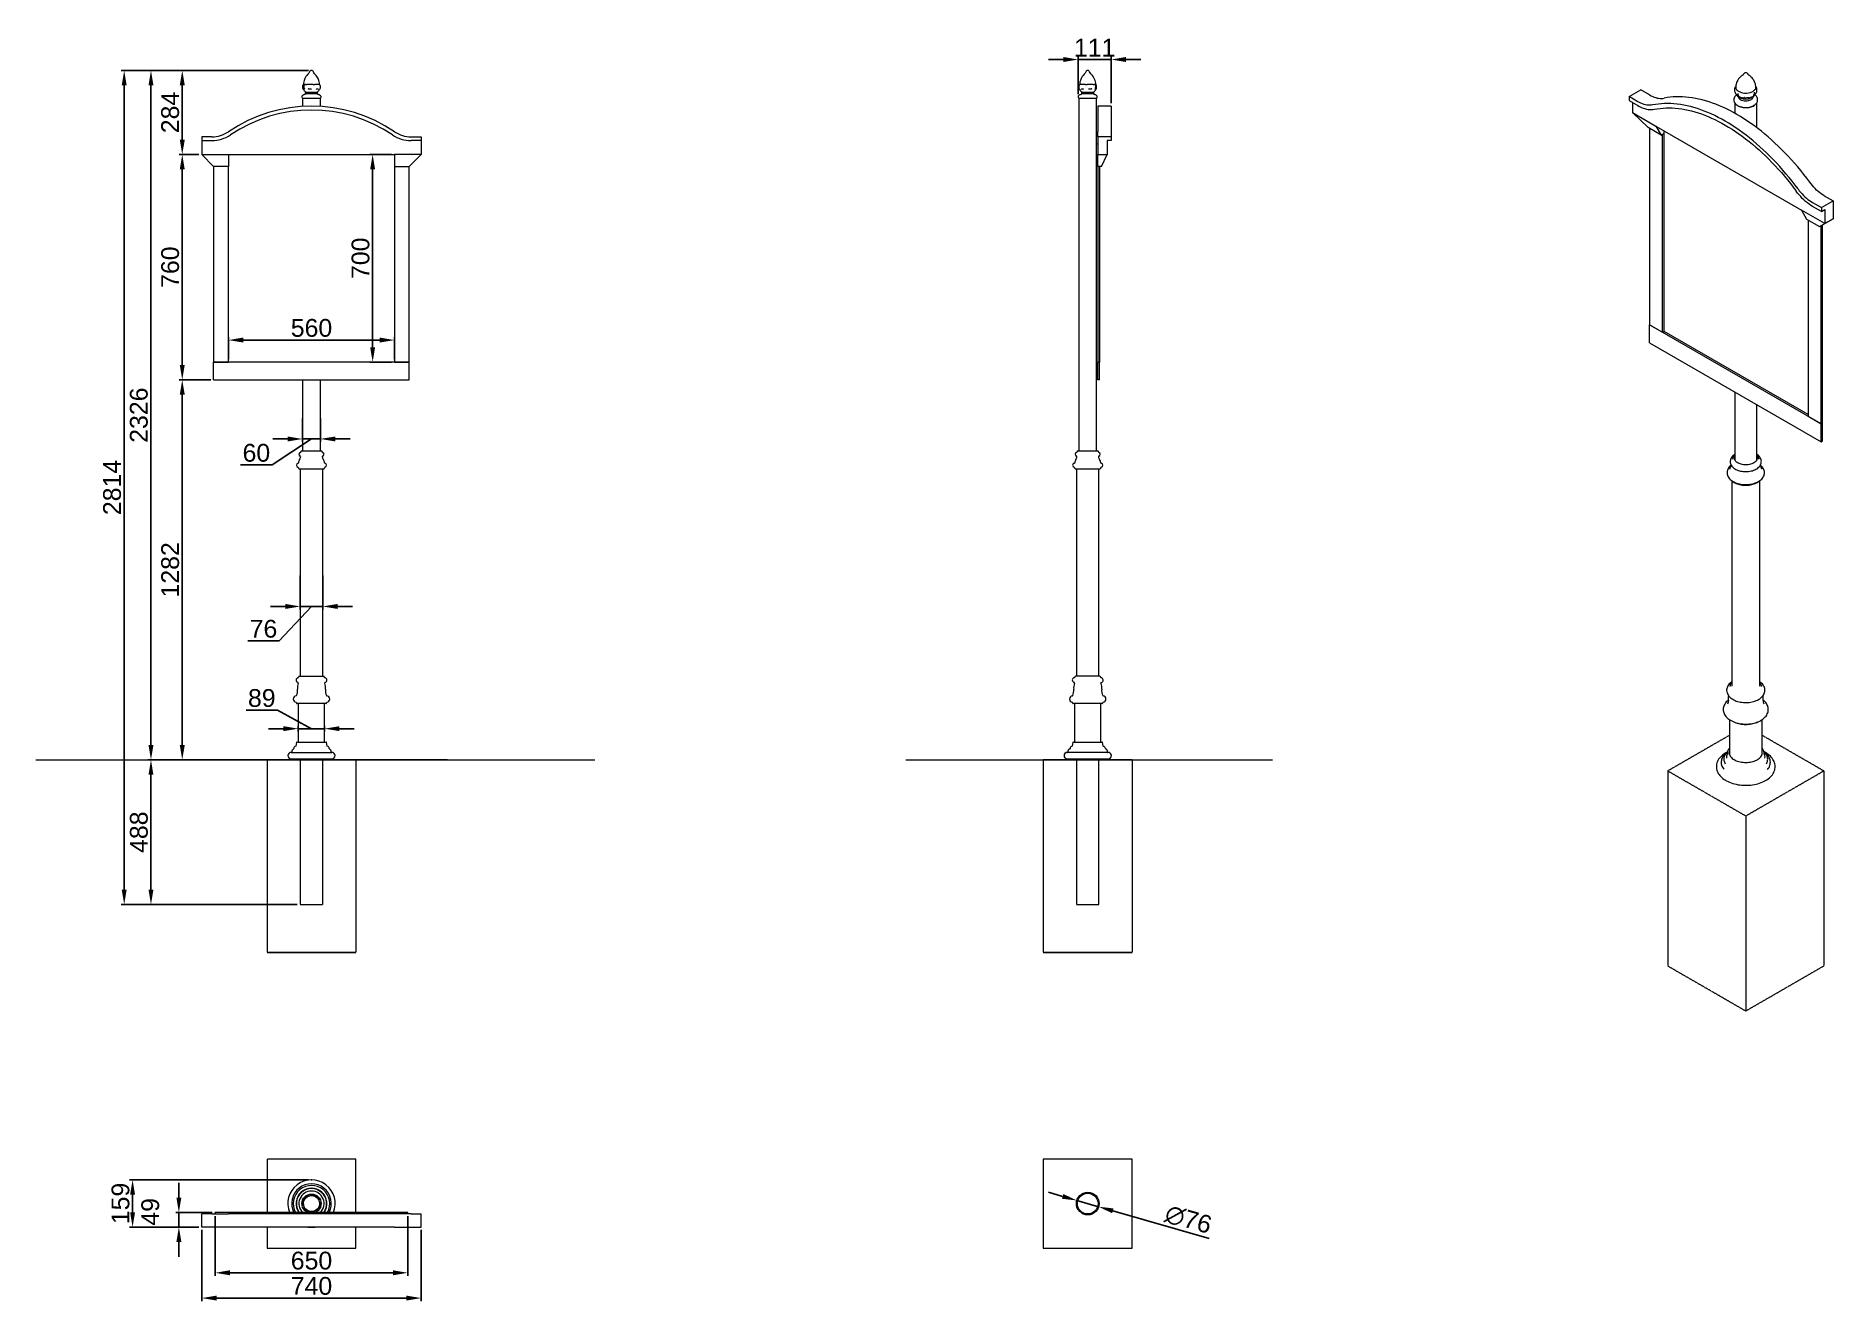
# Model space of a CAD drawing. Header units: millimetres. Extents: x -527 to 5536, y 188 to 4456.
import ezdxf

# ---------------------------------------------------------------- set-up
doc = ezdxf.new("R2010")
doc.units = ezdxf.units.MM
doc.header["$PDSIZE"] = -1
doc.linetypes.add('HIDDEN', pattern=[1.905, 1.27, -0.635])
for name, color, linetype, lineweight in [('ZANO_R', 7, 'Continuous', 0), ('ZANO_R_przerywana', 7, 'HIDDEN', 0), ('ZANO_W', 1, 'Continuous', 0)]:
    doc.layers.add(name, color=color, linetype=linetype, lineweight=lineweight)
doc.styles.add('Arial', font='arial.ttf')
doc.styles.get("Standard").update_dxf_attribs({"font": 'ARIALUNI.TTF'})
doc.dimstyles.new('pl i ang', dxfattribs={"dimtxt": 50, "dimasz": 50, "dimexe": 1.25, "dimexo": 0.625, "dimgap": 10, "dimtad": 1, "dimtoh": 1, "dimtxsty": 'Standard', "dimcen": 2.5, "dimclrd": 1, "dimclre": 1, "dimclrt": 1, "dimadec": 0, "dimazin": 0, "dimtfac": 1, "dimtmove": 0, "dimatfit": 3, "dimfxl": 1, "dimarcsym": 1})

msp = doc.modelspace()

# ---------------------------------------------------------------- blocks, each defined once
blk = doc.blocks.new('*D407')
at = {"layer": 'ZANO_W', "color": 1, "lineweight": -2}
for p, q in [((392.7, 4339.6), (-43.1, 4339.6)), ((-33.1, 4105.8), (-33.1, 4289.6)), ((22.8, 4055.8), (-43.1, 4055.8))]:
    blk.add_line(p, q, dxfattribs=at)
at = {"layer": 'ZANO_W', "color": 1}
for points in [[(-24.7, 4289.6), (-41.4, 4289.6), (-33.1, 4339.6)], [(-41.4, 4105.8), (-24.7, 4105.8), (-33.1, 4055.8)]]:
    blk.add_solid(points, dxfattribs=at)
at = {"layer": 'ZANO_W', "color": 1, "insert": (-73.7, 4197.7), "char_height": 60, "attachment_point": 5, "rotation": 90, "style": 'Arial'}
blk.add_mtext('284', dxfattribs=at)
blk = doc.blocks.new('*D408')
at = {"layer": 'ZANO_W', "color": 1, "lineweight": -2}
for p, q in [((22.8, 4055.8), (-43.1, 4055.8)), ((-33.1, 4005.8), (-33.1, 3345.8)), ((62.8, 3295.8), (-43.1, 3295.8))]:
    blk.add_line(p, q, dxfattribs=at)
at = {"layer": 'ZANO_W', "color": 1}
for points in [[(-24.7, 4005.8), (-41.4, 4005.8), (-33.1, 4055.8)], [(-41.4, 3345.8), (-24.7, 3345.8), (-33.1, 3295.8)]]:
    blk.add_solid(points, dxfattribs=at)
at = {"layer": 'ZANO_W', "color": 1, "insert": (-73.7, 3675.8), "char_height": 60, "attachment_point": 5, "rotation": 90, "style": 'Arial'}
blk.add_mtext('760', dxfattribs=at)
blk = doc.blocks.new('*D409')
at = {"layer": 'ZANO_W', "color": 1, "lineweight": -2}
for p, q in [((62.8, 3295.8), (-43.1, 3295.8)), ((-33.1, 3245.8), (-33.1, 2063.6)), ((242.8, 2013.6), (-43.1, 2013.6))]:
    blk.add_line(p, q, dxfattribs=at)
at = {"layer": 'ZANO_W', "color": 1}
for points in [[(-24.7, 3245.8), (-41.4, 3245.8), (-33.1, 3295.8)], [(-41.4, 2063.6), (-24.7, 2063.6), (-33.1, 2013.6)]]:
    blk.add_solid(points, dxfattribs=at)
at = {"layer": 'ZANO_W', "color": 1, "insert": (-73.7, 2654.7), "char_height": 60, "attachment_point": 5, "rotation": 90, "style": 'Arial'}
blk.add_mtext('1282', dxfattribs=at)
blk = doc.blocks.new('*D410')
at = {"layer": 'ZANO_W', "color": 1, "lineweight": -2}
for p, q in [((242.8, 2013.6), (-148.7, 2013.6)), ((-138.7, 1963.6), (-138.7, 1575.6)), ((354.8, 1525.6), (-148.7, 1525.6))]:
    blk.add_line(p, q, dxfattribs=at)
at = {"layer": 'ZANO_W', "color": 1}
for points in [[(-130.4, 1963.6), (-147, 1963.6), (-138.7, 2013.6)], [(-147, 1575.6), (-130.4, 1575.6), (-138.7, 1525.6)]]:
    blk.add_solid(points, dxfattribs=at)
at = {"layer": 'ZANO_W', "color": 1, "insert": (-179.3, 1769.6), "char_height": 60, "attachment_point": 5, "rotation": 90, "style": 'Arial'}
blk.add_mtext('488', dxfattribs=at)
blk = doc.blocks.new('*D411')
at = {"layer": 'ZANO_W', "color": 1, "lineweight": -2}
for p, q in [((393, 4339.6), (-148.7, 4339.6)), ((-138.7, 4289.6), (-138.7, 2063.6)), ((242.8, 2013.6), (-148.7, 2013.6))]:
    blk.add_line(p, q, dxfattribs=at)
at = {"layer": 'ZANO_W', "color": 1}
for points in [[(-130.4, 4289.6), (-147, 4289.6), (-138.7, 4339.6)], [(-147, 2063.6), (-130.4, 2063.6), (-138.7, 2013.6)]]:
    blk.add_solid(points, dxfattribs=at)
at = {"layer": 'ZANO_W', "color": 1, "insert": (-179.4, 3176.6), "char_height": 60, "attachment_point": 5, "rotation": 90, "style": 'Arial'}
blk.add_mtext('2326', dxfattribs=at)
blk = doc.blocks.new('*D412')
at = {"layer": 'ZANO_W', "color": 1, "lineweight": -2}
for p, q in [((392.7, 4339.6), (-239, 4339.6)), ((-229, 4289.6), (-229, 1575.6)), ((354.8, 1525.6), (-239, 1525.6))]:
    blk.add_line(p, q, dxfattribs=at)
at = {"layer": 'ZANO_W', "color": 1}
for points in [[(-220.7, 4289.6), (-237.3, 4289.6), (-229, 4339.6)], [(-237.3, 1575.6), (-220.7, 1575.6), (-229, 1525.6)]]:
    blk.add_solid(points, dxfattribs=at)
at = {"layer": 'ZANO_W', "color": 1, "insert": (-269.6, 2932.6), "char_height": 60, "attachment_point": 5, "rotation": 90, "style": 'Arial'}
blk.add_mtext('2814', dxfattribs=at)
blk = doc.blocks.new('*D413')
at = {"layer": 'ZANO_W', "color": 1, "lineweight": -2}
for p, q in [((2939.4, 4376.4), (2889.4, 4376.4)), ((2989.4, 4259.3), (2989.4, 4386.4)), ((3100.6, 4376.4), (2989.4, 4376.4)), ((3100.6, 4228.8), (3100.6, 4386.4)), ((3150.6, 4376.4), (3200.6, 4376.4))]:
    blk.add_line(p, q, dxfattribs=at)
at = {"layer": 'ZANO_W', "color": 1}
for points in [[(2939.4, 4368.1), (2939.4, 4384.8), (2989.4, 4376.4)], [(3150.6, 4384.8), (3150.6, 4368.1), (3100.6, 4376.4)]]:
    blk.add_solid(points, dxfattribs=at)
at = {"layer": 'ZANO_W', "color": 1, "insert": (3045, 4416.5), "char_height": 60, "attachment_point": 5, "style": 'Arial'}
blk.add_mtext('111', dxfattribs=at)
blk = doc.blocks.new('*D414')
at = {"layer": 'ZANO_W', "color": 1, "lineweight": -2}
for p, q in [((392.9, 596.6), (-210.7, 596.6)), ((-200.7, 546.6), (-200.7, 487.6)), ((22.8, 437.6), (-210.7, 437.6))]:
    blk.add_line(p, q, dxfattribs=at)
at = {"layer": 'ZANO_W', "color": 1}
for points in [[(-192.3, 546.6), (-209, 546.6), (-200.7, 596.6)], [(-209, 487.6), (-192.3, 487.6), (-200.7, 437.6)]]:
    blk.add_solid(points, dxfattribs=at)
at = {"layer": 'ZANO_W', "color": 1, "insert": (-241.3, 517.1), "char_height": 60, "attachment_point": 5, "rotation": 90, "style": 'Arial'}
blk.add_mtext('159', dxfattribs=at)
blk = doc.blocks.new('*D415')
at = {"layer": 'ZANO_W', "color": 1, "lineweight": -2}
for p, q in [((-44.5, 536.6), (-44.5, 586.6)), ((67.8, 486.6), (-54.5, 486.6)), ((-44.5, 437.6), (-44.5, 486.6)), ((22.8, 437.6), (-54.5, 437.6)), ((-44.5, 387.6), (-44.5, 337.6))]:
    blk.add_line(p, q, dxfattribs=at)
at = {"layer": 'ZANO_W', "color": 1}
for points in [[(-52.8, 536.6), (-36.2, 536.6), (-44.5, 486.6)], [(-36.2, 387.6), (-52.8, 387.6), (-44.5, 437.6)]]:
    blk.add_solid(points, dxfattribs=at)
at = {"layer": 'ZANO_W', "color": 1, "insert": (-140.8, 488.8), "char_height": 60, "attachment_point": 5, "rotation": 90, "style": 'Arial'}
blk.add_mtext('49', dxfattribs=at)
blk = doc.blocks.new('*D416')
at = {"layer": 'ZANO_W', "color": 1, "lineweight": -2}
for p, q in [((77.8, 474.6), (77.8, 273.2)), ((727.9, 474.6), (727.9, 273.2)), ((127.8, 283.2), (677.9, 283.2))]:
    blk.add_line(p, q, dxfattribs=at)
at = {"layer": 'ZANO_W', "color": 1}
for points in [[(127.8, 291.6), (127.8, 274.9), (77.8, 283.2)], [(677.9, 274.9), (677.9, 291.6), (727.9, 283.2)]]:
    blk.add_solid(points, dxfattribs=at)
at = {"layer": 'ZANO_W', "color": 1, "insert": (402.9, 323.9), "char_height": 60, "attachment_point": 5, "style": 'Arial'}
blk.add_mtext('650', dxfattribs=at)
blk = doc.blocks.new('*D417')
at = {"layer": 'ZANO_W', "color": 1, "lineweight": -2}
for p, q in [((32.8, 427.6), (32.8, 187.8)), ((772.9, 427.6), (772.9, 187.8)), ((82.8, 197.8), (722.9, 197.8))]:
    blk.add_line(p, q, dxfattribs=at)
at = {"layer": 'ZANO_W', "color": 1}
for points in [[(82.8, 206.2), (82.8, 189.5), (32.8, 197.8)], [(722.9, 189.5), (722.9, 206.2), (772.9, 197.8)]]:
    blk.add_solid(points, dxfattribs=at)
at = {"layer": 'ZANO_W', "color": 1, "insert": (402.9, 238.5), "char_height": 60, "attachment_point": 5, "style": 'Arial'}
blk.add_mtext('740', dxfattribs=at)
blk = doc.blocks.new('*D419')
at = {"layer": 'ZANO_R', "color": 1, "lineweight": -2}
for p, q in [((2937, 541), (2888.9, 554.8)), ((2985, 527.2), (3058.2, 506.1)), ((3106.2, 492.3), (3431.7, 398.5))]:
    blk.add_line(p, q, dxfattribs=at)
at = {"layer": 'ZANO_R', "color": 1}
for points in [[(2934.7, 533), (2939.3, 549), (2985, 527.2)], [(3108.5, 500.3), (3103.9, 484.3), (3058.2, 506.1)]]:
    blk.add_solid(points, dxfattribs=at)
at = {"layer": 'ZANO_R', "color": 1, "insert": (3361.1, 462.9), "char_height": 60, "attachment_point": 5, "rotation": 343.93152, "style": 'Arial'}
blk.add_mtext('∅76', dxfattribs=at)
blk = doc.blocks.new('*D420')
at = {"layer": 'ZANO_W', "color": 1, "lineweight": -2}
for p, q in [((122.8, 3365.8), (122.8, 3439.9)), ((172.8, 3429.9), (632.9, 3429.9)), ((682.9, 3365.8), (682.9, 3439.9))]:
    blk.add_line(p, q, dxfattribs=at)
at = {"layer": 'ZANO_W', "color": 1}
for points in [[(172.8, 3438.3), (172.8, 3421.6), (122.8, 3429.9)], [(632.9, 3421.6), (632.9, 3438.3), (682.9, 3429.9)]]:
    blk.add_solid(points, dxfattribs=at)
at = {"layer": 'ZANO_W', "color": 1, "insert": (402.9, 3470.6), "char_height": 60, "attachment_point": 5, "style": 'Arial'}
blk.add_mtext('560', dxfattribs=at)
blk = doc.blocks.new('*D421')
at = {"layer": 'ZANO_W', "color": 1, "lineweight": -2}
for p, q in [((672.9, 4055.8), (599.2, 4055.8)), ((609.2, 3405.8), (609.2, 4005.8)), ((672.9, 3355.8), (599.2, 3355.8))]:
    blk.add_line(p, q, dxfattribs=at)
at = {"layer": 'ZANO_W', "color": 1}
for points in [[(617.5, 4005.8), (600.8, 4005.8), (609.2, 4055.8)], [(600.8, 3405.8), (617.5, 3405.8), (609.2, 3355.8)]]:
    blk.add_solid(points, dxfattribs=at)
at = {"layer": 'ZANO_W', "color": 1, "insert": (568.5, 3705.8), "char_height": 60, "attachment_point": 5, "rotation": 90, "style": 'Arial'}
blk.add_mtext('700', dxfattribs=at)
blk = doc.blocks.new('*D422')
at = {"layer": 'ZANO_W', "color": 1, "lineweight": -2}
for p, q in [((372.7, 3165.7), (372.7, 3086.3)), ((433, 3165.7), (433, 3086.3)), ((269.9, 3008.5), (402.9, 3096.3)), ((322.7, 3096.3), (272.7, 3096.3)), ((372.7, 3096.3), (433, 3096.3)), ((483, 3096.3), (533, 3096.3)), ((163.9, 3008.5), (269.9, 3008.5))]:
    blk.add_line(p, q, dxfattribs=at)
at = {"layer": 'ZANO_W', "color": 1}
for points in [[(322.7, 3087.9), (322.7, 3104.6), (372.7, 3096.3)], [(483, 3104.6), (483, 3087.9), (433, 3096.3)]]:
    blk.add_solid(points, dxfattribs=at)
at = {"layer": 'ZANO_W', "color": 1, "insert": (216.9, 3049.2), "char_height": 60, "attachment_point": 5, "style": 'Arial'}
blk.add_mtext('60', dxfattribs=at)
blk = doc.blocks.new('*D423')
at = {"layer": 'ZANO_W', "color": 1, "lineweight": -2}
for p, q in [((364.8, 2635.7), (364.8, 2521.2)), ((440.9, 2635.7), (440.9, 2521.2)), ((314.8, 2531.2), (264.8, 2531.2)), ((293.7, 2414.9), (402.9, 2531.2)), ((364.8, 2531.2), (440.9, 2531.2)), ((490.9, 2531.2), (540.9, 2531.2)), ((188.2, 2414.9), (293.7, 2414.9))]:
    blk.add_line(p, q, dxfattribs=at)
at = {"layer": 'ZANO_W', "color": 1}
for points in [[(314.8, 2522.9), (314.8, 2539.6), (364.8, 2531.2)], [(490.9, 2539.6), (490.9, 2522.9), (440.9, 2531.2)]]:
    blk.add_solid(points, dxfattribs=at)
at = {"layer": 'ZANO_W', "color": 1, "insert": (240.9, 2455.6), "char_height": 60, "attachment_point": 5, "style": 'Arial'}
blk.add_mtext('76', dxfattribs=at)
blk = doc.blocks.new('*D424')
at = {"layer": 'ZANO_W', "color": 1, "lineweight": -2}
for p, q in [((182.1, 2181.3), (288.3, 2181.3)), ((288.3, 2181.3), (402.9, 2118.8)), ((358.4, 2128.7), (358.4, 2108.8)), ((447.3, 2128.7), (447.3, 2108.8)), ((308.4, 2118.8), (258.4, 2118.8)), ((358.4, 2118.8), (447.3, 2118.8)), ((497.3, 2118.8), (547.3, 2118.8))]:
    blk.add_line(p, q, dxfattribs=at)
at = {"layer": 'ZANO_W', "color": 1}
for points in [[(308.4, 2110.5), (308.4, 2127.2), (358.4, 2118.8)], [(497.3, 2127.2), (497.3, 2110.5), (447.3, 2118.8)]]:
    blk.add_solid(points, dxfattribs=at)
at = {"layer": 'ZANO_W', "color": 1, "insert": (235.2, 2222), "char_height": 60, "attachment_point": 5, "style": 'Arial'}
blk.add_mtext('89', dxfattribs=at)

# ---------------------------------------------------------------- dimensions: what is measured, and where the dimension line sits
at = {"layer": 'ZANO_R'}
dim = msp.add_diameter_dim_2p(p1=(2985, 527.2), p2=(3058.2, 506.1), dimstyle='pl i ang', override={"dimtxt": 60, "dimexe": 10, "dimexo": 10, "dimtoh": 0, "dimdec": 0, "dimtxsty": 'Arial', "dimtdec": 0, "dimtmove": 1}, dxfattribs=at)
dim.commit()
dim.dimension.update_dxf_attribs({"geometry": '*D419', "text_midpoint": (3349.4, 422.2), "dimtype": 163})
at = {"layer": 'ZANO_W'}
for base, p1, p2, picture, middle in [((2989.4, 4376.4), (3100.6, 4218.8), (2989.4, 4249.3), '*D413', (3045, 4376.4)), ((433, 3096.3), (372.7, 3175.7), (433, 3175.7), '*D422', (259.9, 3008.5)), ((440.9, 2531.2), (364.8, 2645.7), (440.9, 2645.7), '*D423', (283.7, 2414.9)), ((447.3, 2118.8), (358.4, 2138.7), (447.3, 2138.7), '*D424', (278.3, 2181.3))]:
    dim = msp.add_linear_dim(base=base, p1=p1, p2=p2, dimstyle='pl i ang', override={"dimtxt": 60, "dimexe": 10, "dimexo": 10, "dimtoh": 0, "dimdec": 0, "dimtxsty": 'Arial', "dimtdec": 0, "dimtmove": 1}, dxfattribs=at)
    dim.commit()
    dim.dimension.update_dxf_attribs({"geometry": picture, "text_midpoint": middle, "dimtype": 160})
for base, p1, p2, picture, middle in [((-229, 1525.6), (402.7, 4339.6), (364.8, 1525.6), '*D412', (-269.6, 2932.6)), ((-138.7, 2013.6), (403, 4339.6), (252.8, 2013.6), '*D411', (-179.4, 3176.6)), ((-33.1, 4339.6), (32.8, 4055.8), (402.7, 4339.6), '*D407', (-73.7, 4197.7)), ((-33.1, 3295.8), (32.8, 4055.8), (72.8, 3295.8), '*D408', (-73.7, 3675.8)), ((609.2, 4055.8), (682.9, 3355.8), (682.9, 4055.8), '*D421', (568.5, 3705.8)), ((-33.1, 2013.6), (72.8, 3295.8), (252.8, 2013.6), '*D409', (-73.7, 2654.7)), ((-138.7, 1525.6), (252.8, 2013.6), (364.8, 1525.6), '*D410', (-179.3, 1769.6)), ((-200.7, 437.6), (402.9, 596.6), (32.8, 437.6), '*D414', (-241.3, 517.1)), ((-44.5, 486.6), (32.8, 437.6), (77.8, 486.6), '*D415', (-140.8, 488.8))]:
    dim = msp.add_linear_dim(base=base, p1=p1, p2=p2, angle=90, dimstyle='pl i ang', override={"dimtxt": 60, "dimexe": 10, "dimexo": 10, "dimtoh": 0, "dimdec": 0, "dimtxsty": 'Arial', "dimtdec": 0, "dimtmove": 1}, dxfattribs=at)
    dim.commit()
    dim.dimension.update_dxf_attribs({"geometry": picture, "text_midpoint": middle})
for base, p1, p2, picture, middle in [((682.9, 3429.9), (122.8, 3355.8), (682.9, 3355.8), '*D420', (402.9, 3470.6)), ((772.9, 197.8), (32.8, 437.6), (772.9, 437.6), '*D417', (402.9, 238.5)), ((727.9, 283.2), (77.8, 484.6), (727.9, 484.6), '*D416', (402.9, 323.9))]:
    dim = msp.add_linear_dim(base=base, p1=p1, p2=p2, dimstyle='pl i ang', override={"dimtxt": 60, "dimexe": 10, "dimexo": 10, "dimtoh": 0, "dimdec": 0, "dimtxsty": 'Arial', "dimtdec": 0, "dimtmove": 1}, dxfattribs=at)
    dim.commit()
    dim.dimension.update_dxf_attribs({"geometry": picture, "text_midpoint": middle})

# ---------------------------------------------------------------- linework, layer by layer
at = {"layer": 'ZANO_R'}
for p, q in [((403, 4339.6), (402.7, 4339.6)), ((3021.8, 4339.6), (3021.4, 4339.6)), ((372.7, 4245.8), (372.7, 4217.9)), ((372.7, 4245.8), (402.9, 4245.8)), ((375.8, 4275.3), (375.7, 4275.4)), ((375.9, 4292), (375.9, 4291.9)), ((383, 4292), (375.9, 4292)), ((375.9, 4275.1), (375.9, 4275)), ((379.1, 4276.7), (376.1, 4276.7)), ((378.9, 4277.6), (379.1, 4277.3)), ((422.4, 4260.8), (383.3, 4260.8)), ((383.5, 4266.5), (422.2, 4266.5)), ((408.8, 4292), (387.4, 4292)), ((402.1, 4276.7), (392.7, 4276.7)), ((402.9, 4245.8), (433, 4245.8)), ((428.6, 4292), (414.3, 4292)), ((425.8, 4276.7), (419.4, 4276.7)), ((429.8, 4291.9), (429.8, 4292)), ((429.8, 4292), (429.8, 4292)), ((430, 4275.3), (430, 4275.4)), ((433, 4217.9), (433, 4245.8)), ((2991.4, 4245.8), (2991.4, 3055.7)), ((2991.4, 4245.8), (3051.7, 4245.8)), ((2994.6, 4292), (2994.6, 4291.7)), ((2995.3, 4292), (2994.6, 4292)), ((2994.6, 4275.5), (2994.8, 4275.4)), ((3013.6, 4292), (2997.2, 4292)), ((3007.4, 4276.7), (3000.3, 4276.7)), ((3003, 4260.8), (3002.1, 4260.8)), ((3002.2, 4266.5), (3003.2, 4266.5)), ((3041.1, 4260.8), (3003, 4260.8)), ((3003.2, 4266.5), (3040.9, 4266.5)), ((3039.9, 4292), (3019.3, 4292)), ((3034.4, 4276.7), (3025.3, 4276.7)), ((3048.6, 4292), (3043.8, 4292)), ((3048.6, 4276.7), (3046.6, 4276.7)), ((3048.5, 4275.4), (3048.6, 4275.4)), ((3048.6, 4291.7), (3048.6, 4292)), ((3048.6, 4276.1), (3048.6, 4276.2)), ((3051.7, 4090.8), (3051.7, 4245.8)), ((4848, 4251.2), (4887.4, 4274)), ((4848, 4251.2), (4848, 4238.1)), ((4877.7, 4234.1), (4848, 4251.2)), ((4917.1, 4256.9), (4887.4, 4274)), ((5209.2, 4260.4), (5209.3, 4260.2)), ((5209.2, 4260.3), (5209.2, 4260.3)), ((5209.4, 4260), (5209.2, 4260.3)), ((5214.3, 4261.3), (5214.4, 4260.9)), ((5271, 4264.5), (5271.1, 4265.8)), ((5274.6, 4262.3), (5274.3, 4261.8)), ((3100.6, 4218.8), (3055.6, 4218.8)), ((3055.6, 4218.8), (3055.6, 4133)), ((3100.6, 4218.8), (3100.6, 4133)), ((4848, 4238.1), (4877.7, 4221)), ((4859.4, 4231.5), (4859.4, 4197.1)), ((4859.4, 4197.1), (4938.3, 4151.5)), ((4912, 4146.5), (4859.4, 4197.1)), ((5204.2, 4230.9), (5204.2, 4195.3)), ((5278.9, 4146.3), (5278.9, 4230.7)), ((3055.6, 4115.8), (3055.6, 4133)), ((3100.6, 4133), (3100.6, 4115.8)), ((4955.8, 4121.2), (4912, 4146.5)), ((4917.2, 4143.4), (4917.2, 3481.5)), ((4938.3, 4151.5), (5429.1, 3868.2)), ((4938.3, 4151.5), (4955.8, 4121.2)), ((4955.8, 4121.2), (4966.3, 4127.3)), ((4961.1, 4124.2), (4966.3, 4127.3)), ((4961.1, 3456.2), (4961.1, 4124.2)), ((4966.3, 4127.3), (4966.3, 4135.4)), ((4966.3, 3459.2), (4966.3, 4127.3)), ((66.7, 4115.8), (32.8, 4115.8)), ((32.8, 4115.8), (32.8, 4102.8)), ((32.8, 4102.8), (66.7, 4102.8)), ((32.8, 4102.8), (32.8, 4055.8)), ((739, 4115.8), (772.9, 4115.8)), ((772.9, 4102.8), (739, 4102.8)), ((772.9, 4115.8), (772.9, 4102.8)), ((772.9, 4102.8), (772.9, 4055.8)), ((3055.6, 4090.8), (3051.6, 4090.8)), ((3051.6, 3300.8), (3051.6, 4090.8)), ((3100.6, 4115.8), (3055.6, 4115.8)), ((3055.6, 4115.8), (3055.6, 4055.8)), ((3100.6, 4102.8), (3087.6, 4102.8)), ((3087.6, 4102.8), (3087.6, 4055.8)), ((3100.6, 4115.8), (3100.6, 4102.8)), ((32.8, 4055.8), (122.8, 4055.8)), ((72.8, 4015.8), (32.8, 4055.8)), ((72.8, 4015.8), (72.8, 3355.8)), ((122.8, 4015.8), (72.8, 4015.8)), ((122.8, 4055.8), (682.9, 4055.8)), ((122.8, 4055.8), (122.8, 4015.8)), ((122.8, 3355.8), (122.8, 4015.8)), ((772.9, 4055.8), (682.9, 4055.8)), ((682.9, 4055.8), (682.9, 4015.8)), ((682.9, 4015.8), (682.9, 3355.8)), ((682.9, 4015.8), (732.9, 4015.8)), ((732.9, 4015.8), (772.9, 4055.8)), ((732.9, 3355.8), (732.9, 4015.8)), ((3055.6, 4055.8), (3087.6, 4055.8)), ((3055.6, 4015.8), (3055.6, 4055.8)), ((3061.6, 4015.8), (3055.6, 4015.8)), ((3055.6, 4015.8), (3055.6, 3355.8)), ((3067.6, 4015.8), (3055.6, 4015.8)), ((3061.6, 4015.8), (3061.6, 3355.8)), ((3067.6, 4015.8), (3087.6, 4055.8)), ((5466.9, 3893.9), (5496.6, 3876.8)), ((5496.6, 3863.6), (5466.9, 3880.8)), ((5496.6, 3876.8), (5536.1, 3899.6)), ((5506.4, 3916.7), (5536.1, 3899.6)), ((5536.1, 3899.6), (5536.1, 3838.8)), ((5508, 3822.6), (5429.1, 3868.2)), ((5429.1, 3868.2), (5446.7, 3837.8)), ((5446.7, 3837.8), (5490.5, 3812.5)), ((5451.9, 3834.8), (5451.9, 3172.8)), ((5490.5, 3812.5), (5508, 3822.6)), ((5496.6, 3876.8), (5496.6, 3863.6)), ((5496.6, 3863.6), (5508, 3870.2)), ((5501, 3818.6), (5536.1, 3838.8)), ((5508, 3870.2), (5508, 3822.6)), ((5536.1, 3838.8), (5508, 3822.6)), ((5490.5, 3812.5), (5501, 3818.6)), ((5495.7, 3815.6), (5501, 3818.6)), ((5495.7, 3147.5), (5495.7, 3815.6)), ((5501, 3150.5), (5501, 3818.6)), ((4917.2, 3481.5), (4961.1, 3456.2)), ((4917.2, 3420.7), (4917.2, 3481.5)), ((5495.7, 3147.5), (4917.2, 3481.5)), ((4961.1, 3456.2), (4966.3, 3459.2)), ((5451.9, 3178.9), (4966.3, 3459.2)), ((4917.2, 3420.7), (5495.7, 3086.8)), ((72.8, 3355.8), (122.8, 3355.8)), ((72.8, 3295.8), (72.8, 3355.8)), ((732.9, 3355.8), (72.8, 3355.8)), ((682.9, 3355.8), (732.9, 3355.8)), ((732.9, 3295.8), (732.9, 3355.8)), ((3061.6, 3355.8), (3055.6, 3355.8)), ((3055.6, 3295.8), (3055.6, 3355.8)), ((3061.6, 3295.8), (3061.6, 3355.8)), ((72.8, 3295.8), (732.9, 3295.8)), ((372.7, 3295.8), (372.7, 3055.7)), ((433, 3055.7), (433, 3295.8)), ((3055.6, 3300.8), (3051.6, 3300.8)), ((3051.7, 3055.7), (3051.7, 3300.8)), ((3061.6, 3295.8), (3055.6, 3295.8)), ((5204.2, 3255.1), (5204.2, 3026.2)), ((5278.9, 3026.2), (5278.9, 3211.9)), ((5451.9, 3172.8), (5495.7, 3147.5)), ((5495.7, 3147.5), (5501, 3150.5)), ((5495.7, 3086.8), (5495.7, 3147.5)), ((5501, 3089.8), (5501, 3150.5)), ((366.9, 3053.8), (366.9, 3052.9)), ((368.9, 3055.7), (402.9, 3055.7)), ((402.9, 3055.7), (436.8, 3055.7)), ((438.8, 3052.9), (438.8, 3053.8)), ((2985.6, 3053.8), (2985.6, 3052.9)), ((2987.6, 3055.7), (3055.5, 3055.7)), ((3057.6, 3052.9), (3057.5, 3053.8)), ((5495.7, 3086.8), (5501, 3089.8)), ((358.8, 2999), (358.8, 2997.7)), ((360.8, 2995.8), (444.9, 2995.8)), ((364.8, 2995.8), (364.8, 2295.7)), ((440.9, 2295.7), (440.9, 2995.8)), ((446.9, 2997.7), (446.9, 2999)), ((2977.5, 2999), (2977.6, 2997.7)), ((2979.6, 2995.8), (3063.6, 2995.8)), ((2983.5, 2995.8), (2983.5, 2295.7)), ((3059.6, 2295.7), (3059.6, 2995.8)), ((3065.6, 2997.7), (3065.7, 2999)), ((5197, 3029.4), (5197, 3028.6)), ((5286.1, 3028.6), (5286.1, 3029.4)), ((5286.1, 3029.4), (5286.1, 3029.1)), ((5295.7, 2994.3), (5295.8, 2993.9)), ((5194.4, 2955.5), (5194.4, 2261.8)), ((5288.7, 2261.8), (5288.7, 2955.5)), ((359.7, 2293.9), (359.6, 2292.8)), ((361.7, 2295.7), (402.9, 2295.7)), ((402.9, 2295.7), (444, 2295.7)), ((446.2, 2292.8), (446, 2293.9)), ((2978.4, 2293.9), (2978.3, 2292.8)), ((3062.8, 2295.7), (2980.4, 2295.7)), ((3064.9, 2292.8), (3064.7, 2293.9)), ((5188.3, 2262.8), (5188.1, 2261.7)), ((5188.3, 2262.8), (5188.4, 2263.3)), ((5295, 2261.7), (5294.8, 2262.8)), ((5295, 2261.7), (5295, 2261.4)), ((351.8, 2206.4), (351.8, 2205.6)), ((451.9, 2203.7), (353.8, 2203.7)), ((358.4, 2203.7), (358.4, 2073.7)), ((447.3, 2073.7), (447.3, 2203.7)), ((453.9, 2205.6), (453.9, 2206.4)), ((2970.5, 2206.4), (2970.6, 2205.6)), ((3070.6, 2203.7), (2972.6, 2203.7)), ((2977.1, 2203.7), (2977.1, 2073.7)), ((3066, 2073.7), (3066, 2203.7)), ((3072.6, 2205.6), (3072.6, 2206.4)), ((5186.5, 2149.4), (5186.5, 2032.5)), ((5296.7, 2032.5), (5296.7, 2149.3)), ((352.7, 2072.8), (350.5, 2060.4)), ((353.7, 2073.7), (402.9, 2073.7)), ((402.9, 2073.7), (452, 2073.7)), ((455.2, 2060.4), (453, 2072.8)), ((2971.4, 2072.8), (2969.2, 2060.4)), ((2972.4, 2073.7), (3070.8, 2073.7)), ((3074, 2060.4), (3071.7, 2072.8)), ((-526.7, 2013.6), (1358.8, 2013.6)), ((861.7, 2013.6), (-56, 2013.6)), ((252.8, 2013.6), (552.9, 2013.6)), ((552.9, 2013.6), (252.8, 2013.6)), ((333.8, 2038.9), (402.9, 2038.9)), ((333.8, 2016.9), (471.9, 2016.9)), ((337.8, 2016.3), (337.8, 2013.6)), ((364.8, 2013.6), (440.9, 2013.6)), ((402.9, 2038.9), (471.9, 2038.9)), ((467.9, 2013.6), (467.9, 2016.3)), ((2408, 2013.6), (3644.6, 2013.6)), ((2871.6, 2013.6), (3171.6, 2013.6)), ((3171.6, 2013.6), (2871.6, 2013.6)), ((3090.6, 2038.9), (2952.6, 2038.9)), ((2952.6, 2016.9), (3090.6, 2016.9)), ((2956.6, 2016.3), (2956.6, 2013.6)), ((3059.6, 2013.6), (2983.6, 2013.6)), ((3086.6, 2013.6), (3086.6, 2016.3)), ((5179.9, 2040.8), (5177.2, 2028.5)), ((5186.5, 2053), (5185.9, 2052.3)), ((5186.3, 2033.9), (5186.5, 2034)), ((5296.7, 2034.1), (5296.8, 2033.9)), ((5305.9, 2028.5), (5303.2, 2040.8)), ((77.8, 482.6), (77.8, 486.6)), ((390.7, 486.6), (77.8, 486.6)), ((375.9, 514.2), (376.1, 512.9)), ((376.9, 508.8), (376.9, 508.8)), ((383.1, 535.2), (383.1, 535.2)), ((396.7, 490.3), (396.7, 490.3)), ((409, 543), (409, 543)), ((727.9, 486.6), (414.9, 486.6)), ((418.4, 494.5), (418.9, 494.9)), ((422.6, 498.1), (422.6, 498.1)), ((428.8, 524.5), (428.8, 524.5)), ((727.9, 482.6), (727.9, 486.6)), ((32.8, 437.6), (32.8, 482.6)), ((66.7, 482.6), (32.8, 482.6)), ((66.7, 437.6), (32.8, 437.6)), ((66.7, 482.6), (122.7, 482.6)), ((122.7, 437.6), (66.7, 437.6)), ((683, 482.6), (122.7, 482.6)), ((683, 437.6), (122.7, 437.6)), ((739, 482.6), (683, 482.6)), ((683, 437.6), (739, 437.6)), ((739, 482.6), (772.9, 482.6)), ((739, 437.6), (772.9, 437.6)), ((772.9, 437.6), (772.9, 482.6))]:
    msp.add_line(p, q, dxfattribs=at)
at = {"layer": 'ZANO_R', "flags": 128}
for points in [[(402.7, 4339.6), (401.8, 4339.5), (400.7, 4339.2), (399, 4338.2), (397.6, 4336.8), (396.6, 4335.1), (394.2, 4330.6), (391, 4326.7), (387.5, 4322.8), (384.3, 4318.6), (380.7, 4312.5), (377.9, 4306), (376.7, 4301.4), (375.9, 4296.7), (375.9, 4291.9)], [(429.8, 4291.9), (429.8, 4296.7), (429, 4301.4), (427.8, 4306), (425, 4312.5), (421.4, 4318.6), (418.9, 4322), (416.1, 4325.2), (413.4, 4328.3), (411, 4331.4), (409.1, 4335.1), (408.1, 4336.8), (406.7, 4338.2), (405, 4339.2), (403.9, 4339.5), (403, 4339.6)], [(3021.4, 4339.6), (3020.5, 4339.5), (3019.5, 4339.2), (3017.7, 4338.2), (3016.4, 4336.8), (3015.3, 4335.1), (3013, 4330.6), (3009.7, 4326.7), (3006.3, 4322.8), (3003, 4318.6), (2999.4, 4312.5), (2996.7, 4306), (2995.4, 4301.4), (2994.7, 4296.7), (2994.6, 4291.9)], [(3048.6, 4291.9), (3048.5, 4296.7), (3047.8, 4301.4), (3046.5, 4306), (3043.7, 4312.5), (3040.1, 4318.6), (3037.6, 4322), (3034.9, 4325.2), (3032.1, 4328.3), (3029.7, 4331.4), (3027.9, 4335.1), (3026.8, 4336.8), (3025.4, 4338.2), (3023.7, 4339.2), (3022.7, 4339.5), (3021.8, 4339.6)], [(5275, 4281.5), (5275, 4286.6), (5274.5, 4290.6), (5273.9, 4293.8), (5273.3, 4296), (5272.6, 4298), (5271.7, 4300.3), (5270.4, 4303.3), (5268.5, 4306.6), (5266.9, 4309.2), (5265.1, 4311.6), (5262.8, 4314.5), (5260.3, 4317), (5258.7, 4318.5), (5257.2, 4319.7), (5255.6, 4321), (5253.8, 4322.2), (5252.5, 4323.2), (5251.5, 4323.9), (5251, 4324.3), (5250.2, 4325.2), (5249.2, 4326.8), (5247.9, 4328.7), (5246.3, 4330.2), (5244.6, 4331.2), (5242.5, 4331.8), (5241.4, 4331.8), (5240.3, 4331.7), (5237.9, 4330.9), (5236, 4329.5), (5234.7, 4328), (5233.7, 4326.7), (5233.1, 4325.6), (5232.3, 4324.5), (5231.2, 4323.6), (5229, 4322), (5227.7, 4321.1), (5226.1, 4319.9), (5223.1, 4317.3), (5220.7, 4314.8), (5217.4, 4310.9), (5214.4, 4306.3), (5211.8, 4301.2), (5210.2, 4297.2), (5209.1, 4293.2), (5208.5, 4290.3), (5208.1, 4286.4), (5208.1, 4281.5)], [(383.3, 4261), (383.2, 4260.2), (382.2, 4259.5), (380.7, 4258.9), (379.2, 4258.4), (377.6, 4257.8), (376, 4257.2), (374.4, 4256.4), (373, 4255.5), (371.8, 4254.4), (370.8, 4252.8), (370.5, 4251.1), (370.6, 4249.3), (371.4, 4247.6), (372, 4246.8), (372.7, 4246.3), (373.7, 4245.9), (374.5, 4245.8)], [(375.4, 4291), (374.8, 4290.7), (374, 4289.9), (373, 4288.2), (372.7, 4286.8), (372.6, 4285.8), (372.6, 4284.4), (372.7, 4283.2), (372.8, 4282.1), (372.8, 4280.5), (373, 4279.2), (373.2, 4278.5), (373.3, 4278.1), (373.6, 4277.6), (374.6, 4276.3), (375.8, 4275.3)], [(375.3, 4291), (375.3, 4291), (375.4, 4291)], [(375.6, 4275.3), (375.7, 4275.3), (375.9, 4275), (375.9, 4275)], [(375.9, 4275.1), (375.9, 4274.7), (376.6, 4273), (377.6, 4271.6), (378.8, 4270.4), (380, 4269.3), (381.2, 4268.3), (382.5, 4267.3), (383.5, 4266.4)], [(378.1, 4290.6), (378, 4290.5), (377.7, 4290), (377.5, 4289.6), (377.3, 4288.9), (377.2, 4287.8), (377.1, 4285.6), (377.2, 4284), (377.4, 4282.3), (378, 4279.8), (378.6, 4278.3), (378.9, 4277.6)], [(378.5, 4290.8), (378.4, 4290.8), (378.1, 4290.6)], [(379.1, 4277.3), (379.7, 4276.4), (379.8, 4276.3)], [(383.5, 4266.5), (383.2, 4266.3), (382.6, 4265.7), (382.3, 4265), (382.1, 4264.4), (382, 4263.8), (382, 4262.9), (382.2, 4262.1), (382.4, 4261.6), (382.8, 4261.1), (383.3, 4260.8)], [(383, 4292), (384.4, 4292), (387.3, 4292), (387.4, 4292)], [(408.8, 4292), (410.6, 4292), (414.2, 4292), (414.3, 4292)], [(422.2, 4266.4), (423.6, 4267.6), (425.3, 4269), (426.9, 4270.4), (428.1, 4271.6), (429.1, 4273), (429.8, 4274.7), (429.8, 4275.1)], [(422.2, 4260.7), (422.4, 4260.8), (422.9, 4261.1), (423.3, 4261.6), (423.5, 4262.1), (423.7, 4262.9), (423.7, 4263.8), (423.6, 4264.3), (423.5, 4264.8), (423.3, 4265.3), (422.9, 4265.9), (422.3, 4266.4), (422.2, 4266.5)], [(431.2, 4245.8), (432, 4245.9), (433, 4246.3), (433.7, 4246.8), (434.3, 4247.6), (435.1, 4249.3), (435.2, 4251.1), (434.9, 4252.8), (433.9, 4254.4), (432.7, 4255.5), (431.3, 4256.4), (429.7, 4257.2), (428.1, 4257.8), (426.5, 4258.4), (425, 4258.9), (423.5, 4259.5), (422.5, 4260.2), (422.4, 4261)], [(429.8, 4275), (429.9, 4275.1), (430.1, 4275.3)], [(430, 4275.3), (430.9, 4276), (431.4, 4276.6), (431.8, 4277.1), (432.3, 4278), (432.7, 4279), (432.9, 4281.2), (433, 4282.6), (433, 4283.7), (433.1, 4284.9), (433.1, 4285.8), (432.9, 4287.3), (432.7, 4288.2), (432.1, 4289.3), (431.2, 4290.4), (430.3, 4290.9)], [(430.4, 4291), (430.4, 4291), (430.3, 4291)], [(3002.1, 4261), (3001.9, 4260.2), (3001, 4259.5), (2999.5, 4258.9), (2997.9, 4258.4), (2996.3, 4257.8), (2994.7, 4257.2), (2993.1, 4256.4), (2991.8, 4255.5), (2990.5, 4254.4), (2989.6, 4252.8), (2989.2, 4251.1), (2989.4, 4249.3), (2990.1, 4247.6), (2990.7, 4246.8), (2991.5, 4246.3), (2992.4, 4245.9), (2993.2, 4245.8)], [(2994.3, 4290.9), (2993, 4290), (2992.1, 4288.5), (2991.7, 4287.1), (2991.6, 4286), (2991.7, 4284), (2991.9, 4282.3), (2991.9, 4281.7), (2991.9, 4281.6), (2991.9, 4281.6), (2991.9, 4281.5), (2991.9, 4281.5), (2991.9, 4281.5), (2991.9, 4281.5), (2991.9, 4281.4), (2991.9, 4281.3), (2991.9, 4281.2), (2991.9, 4280.9), (2992, 4280.5), (2992.1, 4279.3), (2992.5, 4277.8), (2993, 4277), (2993.7, 4276.2), (2994.8, 4275.4)], [(2994.2, 4290.9), (2994.2, 4290.9), (2994.2, 4290.9)], [(2994.6, 4275.5), (2994.7, 4274.7), (2995.3, 4273), (2996.4, 4271.6), (2997.6, 4270.4), (2998.8, 4269.3), (3000, 4268.3), (3001.2, 4267.3), (3002.3, 4266.4)], [(2994.6, 4275.4), (2994.6, 4275.4), (2994.6, 4275.4)], [(3002.3, 4266.5), (3002, 4266.3), (3001.4, 4265.7), (3001, 4265), (3000.9, 4264.4), (3000.7, 4263.8), (3000.7, 4262.9), (3000.9, 4262.1), (3001.1, 4261.6), (3001.6, 4261.1), (3002, 4260.8)], [(3013.6, 4292), (3015.4, 4292), (3019.1, 4292), (3019.3, 4292)], [(3039.9, 4292), (3041.3, 4292), (3043.6, 4292), (3043.8, 4292)], [(3040.9, 4266.4), (3042.4, 4267.6), (3044, 4269), (3045.6, 4270.4), (3046.8, 4271.6), (3047.8, 4273), (3048.5, 4274.7), (3048.6, 4276.2)], [(3040.9, 4260.7), (3041.1, 4260.8), (3041.6, 4261.1), (3042, 4261.6), (3042.3, 4262.1), (3042.5, 4262.9), (3042.4, 4263.8), (3042.3, 4264.3), (3042.2, 4264.8), (3042, 4265.3), (3041.7, 4265.9), (3041.1, 4266.4), (3040.9, 4266.5)], [(3050, 4245.8), (3050.7, 4245.9), (3051.7, 4246.3), (3052.5, 4246.8), (3053.1, 4247.6), (3053.8, 4249.3), (3054, 4251.1), (3053.6, 4252.8), (3052.7, 4254.4), (3051.4, 4255.5), (3050.1, 4256.4), (3048.5, 4257.2), (3046.9, 4257.8), (3045.3, 4258.4), (3043.7, 4258.9), (3042.2, 4259.5), (3041.2, 4260.2), (3041.1, 4261)], [(3045.7, 4276), (3046.5, 4276.7), (3047.3, 4278.3), (3047.6, 4279.4), (3048, 4280.7), (3048.6, 4284.9), (3048.5, 4287.3), (3048.3, 4288.8), (3048, 4289.8), (3047.7, 4290.4), (3047.1, 4290.9)], [(3047.3, 4290.7), (3047.2, 4290.9), (3046.9, 4290.9)], [(3048.6, 4276.7), (3048.4, 4279.4), (3048.2, 4281), (3048.2, 4282.2)], [(3048.5, 4275.4), (3049.1, 4275.8), (3050.2, 4276.9), (3050.8, 4278.1), (3051.1, 4279.1), (3051.2, 4280.7), (3051.3, 4281.9), (3051.6, 4284.5), (3051.5, 4287.1), (3050.7, 4289.2), (3049.8, 4290.3), (3048.9, 4290.9)], [(3049, 4290.9), (3049, 4290.9), (3049, 4290.9)], [(4917.1, 4256.9), (4922.3, 4254.1), (4927.5, 4251.6), (4932.7, 4249.5), (4937.8, 4247.8), (4942.8, 4246.5), (4947.7, 4245.6), (4952.6, 4245.1), (4957.3, 4244.9), (4961.8, 4245.2), (4966.2, 4245.9)], [(5457.3, 3962.4), (5447.4, 3975.6), (5437.3, 3988.7), (5427.1, 4001.5), (5416.7, 4014), (5406.1, 4026.3), (5395.4, 4038.4), (5384.6, 4050.2), (5373.7, 4061.8), (5362.6, 4073), (5351.4, 4084), (5340.2, 4094.7), (5328.8, 4105.1), (5317.3, 4115.2), (5305.8, 4125), (5294.2, 4134.4), (5282.5, 4143.6), (5270.8, 4152.3), (5259, 4160.8), (5247.3, 4168.9), (5235.4, 4176.6), (5223.6, 4184), (5211.8, 4191), (5199.9, 4197.7), (5188.1, 4204), (5176.3, 4209.9), (5164.5, 4215.4), (5152.7, 4220.5), (5141, 4225.3), (5129.3, 4229.6), (5117.7, 4233.5), (5106.2, 4237.1), (5094.7, 4240.2), (5083.4, 4243), (5072.1, 4245.3), (5060.9, 4247.2), (5049.8, 4248.7), (5038.9, 4249.8), (5028.1, 4250.5), (5017.4, 4250.8), (5006.8, 4250.6), (4996.4, 4250.1), (4986.2, 4249.1), (4976.1, 4247.7), (4966.2, 4245.9)], [(5210.6, 4257.4), (5208.2, 4255.3), (5206.1, 4253.2), (5204.8, 4251.3), (5203.9, 4249.9), (5203.2, 4248.5), (5202.6, 4247.2), (5201.7, 4243.8), (5201.4, 4240.7), (5201.6, 4237.5), (5203, 4232.9), (5205.4, 4228.8), (5207.3, 4226.5), (5209.7, 4224.3), (5213, 4221.9), (5216.1, 4220.1), (5219.9, 4218.4), (5223.6, 4217.1), (5226.9, 4216.2), (5230.7, 4215.4), (5234.4, 4214.8), (5239.1, 4214.5), (5244.6, 4214.5), (5249.7, 4215), (5254, 4215.7), (5257, 4216.4), (5260.5, 4217.4), (5264.5, 4218.9), (5268.1, 4220.7), (5272, 4223.2), (5274.9, 4225.6), (5277, 4227.9), (5278.7, 4230.2), (5280, 4232.6), (5281, 4235.3), (5281.5, 4237.7), (5281.7, 4240.3), (5281.6, 4242.8), (5281.1, 4245.2), (5280.3, 4247.7), (5279, 4250.3), (5277.3, 4252.8), (5275.6, 4254.7), (5273.5, 4256.6), (5272.6, 4257.3)], [(5208.1, 4286.1), (5207.8, 4285.7), (5206.7, 4284.3), (5205.9, 4283.2), (5205.1, 4281.6), (5204.5, 4279.9), (5204.1, 4278.4), (5203.9, 4276.1), (5203.9, 4274.4), (5203.9, 4272.4), (5204.1, 4269.8), (5204.6, 4267.1), (5205.3, 4264.7), (5205.9, 4263.5), (5206.8, 4262.2), (5208, 4261), (5209.3, 4260.2)], [(5223.7, 4265.9), (5220.9, 4267.1), (5218.3, 4268.4), (5215.9, 4269.9), (5213.8, 4271.5), (5212, 4273.2), (5210.5, 4275), (5209.4, 4276.9), (5208.6, 4278.8)], [(5209.1, 4260.4), (5209.4, 4259.6), (5210.2, 4257.9), (5211.8, 4255.5), (5213.9, 4253.1), (5215.6, 4251.5), (5217.9, 4249.9), (5220.6, 4248.2), (5221.6, 4247.7), (5222.4, 4247.3), (5223, 4247), (5223.5, 4246.8), (5224.1, 4246.7), (5224.3, 4246.7), (5224.4, 4246.7), (5224.4, 4246.8)], [(5214.4, 4260.9), (5214.7, 4259.7), (5215.6, 4257.2), (5216.5, 4255.3), (5217.3, 4253.7), (5218.1, 4252.3), (5218.8, 4251.5), (5219.7, 4250.6), (5220.8, 4250), (5222.4, 4249.5), (5224, 4249.1), (5226.1, 4248.4), (5228.1, 4247.7), (5230.1, 4247.1), (5232.4, 4246.8), (5232.7, 4246.9)], [(5215.9, 4251.3), (5215.9, 4250.8), (5216.7, 4248.4), (5217.8, 4246.5), (5218.8, 4245.1), (5220.6, 4243.3), (5223.3, 4241.3), (5226.9, 4239.5), (5231.2, 4238), (5235.9, 4237.1), (5240.9, 4236.7), (5245.9, 4237), (5250.6, 4237.7), (5254.7, 4238.9), (5258.3, 4240.5), (5261.2, 4242.3), (5263.3, 4244.1), (5264.4, 4245.2), (5265.4, 4246.6), (5266.5, 4248.7), (5267.1, 4250.7), (5267.2, 4251.4)], [(5232, 4246.9), (5235, 4247.3), (5236.7, 4248.1)], [(5250, 4248.5), (5251.8, 4247.8), (5254.6, 4247.6)], [(5253.4, 4247.5), (5254.5, 4247.5), (5256.1, 4247.9), (5257.6, 4248.4), (5258.8, 4249), (5260.7, 4249.8), (5262.2, 4250.2), (5263.6, 4250.6), (5265, 4251.2), (5266.6, 4252.4), (5267.4, 4253.3), (5268, 4254.4), (5268.5, 4255.6), (5268.9, 4256.5), (5269.3, 4257.5), (5270, 4259.4), (5270.7, 4262.2), (5271, 4264.5)], [(5259.1, 4247), (5259.1, 4247), (5259.5, 4247.1), (5260.2, 4247.4), (5261.3, 4247.9), (5263.2, 4248.9), (5265.2, 4250), (5267, 4251.2), (5268.5, 4252.4), (5270.2, 4254.2), (5271.6, 4255.8), (5272.5, 4257.3), (5273.3, 4258.6), (5273.9, 4260.1), (5274.5, 4261.6), (5274.6, 4262.3)], [(5275, 4281.5), (5274.7, 4279.5), (5274, 4277.5), (5273, 4275.6), (5271.6, 4273.8), (5269.9, 4272), (5268, 4270.4), (5265.7, 4268.9), (5263.2, 4267.5)], [(5274.6, 4262.3), (5276.2, 4263.3), (5277.6, 4265.2), (5278.5, 4267.3), (5279, 4269.9), (5279.2, 4272.6), (5279.2, 4274.8), (5279.2, 4275.6), (5279.1, 4276.6), (5278.8, 4279.1), (5278.1, 4282), (5277, 4284.3), (5275.5, 4286.4), (5274.9, 4287)], [(5274.6, 4262.1), (5274.8, 4262.3), (5274.8, 4262.3)], [(5274.6, 4262.3), (5274.8, 4262.3), (5274.8, 4262.3)], [(5275, 4281.5), (5275, 4282.9), (5275, 4282.9)], [(4926.8, 4223.1), (4922.4, 4222.5), (4917.8, 4222.2), (4913.1, 4222.3), (4908.3, 4222.8), (4903.3, 4223.7), (4898.3, 4225), (4893.2, 4226.7), (4888.1, 4228.8), (4882.9, 4231.3), (4877.7, 4234.1)], [(4877.7, 4221), (4883.6, 4217.8), (4889.4, 4215), (4895.2, 4212.6), (4901, 4210.7), (4906.7, 4209.2), (4912.3, 4208.2), (4917.7, 4207.6), (4923, 4207.5), (4928.2, 4207.8), (4933.2, 4208.6)], [(5417.8, 3939.7), (5407.9, 3952.9), (5397.9, 3965.9), (5387.6, 3978.7), (5377.2, 3991.2), (5366.7, 4003.6), (5356, 4015.6), (5345.2, 4027.4), (5334.2, 4039), (5323.2, 4050.3), (5312, 4061.2), (5300.7, 4071.9), (5289.3, 4082.3), (5277.9, 4092.4), (5266.3, 4102.2), (5254.7, 4111.7), (5243.1, 4120.8), (5231.4, 4129.6), (5219.6, 4138), (5207.8, 4146.1), (5196, 4153.9), (5184.2, 4161.3), (5172.3, 4168.3), (5160.5, 4174.9), (5148.6, 4181.2), (5136.8, 4187.1), (5125, 4192.6), (5113.3, 4197.8), (5101.5, 4202.5), (5089.9, 4206.8), (5078.3, 4210.8), (5066.7, 4214.3), (5055.3, 4217.5), (5043.9, 4220.2), (5032.6, 4222.5), (5021.5, 4224.4), (5010.4, 4225.9), (4999.4, 4227), (4988.6, 4227.7), (4977.9, 4228), (4967.4, 4227.8), (4957, 4227.3), (4946.7, 4226.3), (4936.7, 4224.9), (4926.8, 4223.1)], [(4933.2, 4208.6), (4942.8, 4210.3), (4952.6, 4211.6), (4962.6, 4212.6), (4972.7, 4213.1), (4983, 4213.3), (4993.4, 4213), (5003.9, 4212.4), (5014.6, 4211.3), (5025.4, 4209.8), (5036.3, 4208), (5047.2, 4205.7), (5058.3, 4203), (5069.5, 4200), (5080.7, 4196.5), (5092, 4192.7), (5103.4, 4188.4), (5114.8, 4183.8), (5126.2, 4178.8), (5137.7, 4173.5), (5149.2, 4167.7), (5160.8, 4161.6), (5172.3, 4155.1), (5183.8, 4148.3), (5195.4, 4141.1), (5206.9, 4133.5), (5218.4, 4125.6), (5229.8, 4117.4), (5241.2, 4108.9), (5252.6, 4100), (5263.9, 4090.8), (5275.1, 4081.2), (5286.3, 4071.4), (5297.4, 4061.3), (5308.4, 4050.9), (5319.2, 4040.2), (5330, 4029.2), (5340.7, 4017.9), (5351.2, 4006.4), (5361.6, 3994.7), (5371.9, 3982.7), (5382, 3970.5), (5392, 3958), (5401.8, 3945.3), (5411.5, 3932.4)], [(5210.7, 4223.4), (5212.4, 4222.1), (5215.1, 4220.3)], [(5215.1, 4220.3), (5218.1, 4218.8), (5221.4, 4217.4), (5224.9, 4216.3), (5228.7, 4215.3), (5232.5, 4214.6), (5236.5, 4214.2), (5240.5, 4214), (5244.6, 4214.1), (5248.6, 4214.4), (5252.5, 4215), (5256.3, 4215.8), (5259.9, 4216.8), (5263.4, 4218.1), (5266.5, 4219.5), (5269.4, 4221.2), (5271.9, 4223), (5272.5, 4223.5)], [(5506.4, 3916.7), (5501.2, 3919.9), (5496, 3923.4), (5490.8, 3927.3), (5485.7, 3931.5), (5480.7, 3936), (5475.8, 3940.7), (5470.9, 3945.8), (5466.2, 3951.1), (5461.7, 3956.7), (5457.3, 3962.4)], [(5466.9, 3880.8), (5461.1, 3884.4), (5455.2, 3888.4), (5449.4, 3892.7), (5443.6, 3897.5), (5437.9, 3902.5), (5432.4, 3907.9), (5426.9, 3913.7), (5421.6, 3919.7), (5416.4, 3925.9), (5411.5, 3932.4)], [(5417.8, 3939.7), (5422.2, 3933.9), (5426.8, 3928.3), (5431.5, 3923), (5436.3, 3918), (5441.3, 3913.2), (5446.3, 3908.7), (5451.4, 3904.5), (5456.5, 3900.6), (5461.7, 3897.1), (5466.9, 3893.9)], [(5204.2, 3043.9), (5201.2, 3041.9), (5198.3, 3039.4), (5195.8, 3036.8), (5193.6, 3034.1), (5191.9, 3031.2), (5190.5, 3028.2), (5189.6, 3025.2), (5189.1, 3022.2), (5189, 3019.2), (5189.3, 3016.2), (5190, 3013.3), (5191, 3010.4), (5192.5, 3007.6), (5194.2, 3005), (5196.4, 3002.4), (5198.9, 3000), (5201.7, 2997.7), (5204.9, 2995.5), (5208.3, 2993.6), (5212, 2991.9), (5215.9, 2990.4), (5220, 2989.1), (5224.2, 2988), (5228.6, 2987.2), (5233, 2986.6), (5237.5, 2986.3), (5242, 2986.2), (5246.6, 2986.3), (5251.1, 2986.7), (5255.5, 2987.4), (5259.8, 2988.2), (5264, 2989.3), (5268.1, 2990.7), (5271.9, 2992.2), (5275.6, 2994), (5279, 2996), (5282.2, 2998.2), (5285, 3000.7), (5287.5, 3003.3), (5289.7, 3006.1), (5291.4, 3009), (5292.7, 3011.9), (5293.6, 3015), (5294, 3018), (5294.1, 3021), (5293.7, 3024), (5293, 3026.9), (5291.9, 3029.7), (5290.5, 3032.5), (5288.7, 3035.2), (5286.5, 3037.7), (5284, 3040.2), (5281.1, 3042.4), (5278.9, 3043.9)], [(5278.9, 3036), (5279.5, 3034.3), (5279.9, 3032), (5279.8, 3029.6), (5279.3, 3027.3), (5278.4, 3025), (5277.1, 3022.7), (5275.3, 3020.6), (5273.2, 3018.6), (5270.7, 3016.7), (5267.9, 3015), (5264.8, 3013.5), (5261.5, 3012.2), (5257.9, 3011), (5254.1, 3010.2), (5250.2, 3009.5), (5246.1, 3009.1), (5242.1, 3008.9), (5238, 3009), (5234, 3009.4), (5230, 3010), (5226.2, 3010.8), (5222.5, 3011.9), (5219.1, 3013.1), (5215.9, 3014.6), (5213, 3016.3), (5210.5, 3018.1), (5208.3, 3020.1), (5206.4, 3022.2), (5205, 3024.4), (5204, 3026.7), (5203.4, 3029), (5203.2, 3031.4), (5203.5, 3033.7), (5204.2, 3036)], [(5192.3, 3007.9), (5189.5, 3005.6), (5186.7, 3002.8), (5184.3, 2999.8), (5182.3, 2996.8), (5180.7, 2993.6), (5179.5, 2990.3), (5178.8, 2987.1), (5178.4, 2983.8), (5178.4, 2980.5), (5178.9, 2977.3), (5179.7, 2974.2), (5180.9, 2971.1), (5182.4, 2968.1), (5184.3, 2965.1), (5186.6, 2962.3), (5189.3, 2959.6), (5192.2, 2957.1), (5195.6, 2954.7), (5199.2, 2952.4), (5203.1, 2950.4), (5207.2, 2948.6), (5211.5, 2947), (5216, 2945.7), (5220.6, 2944.5), (5225.4, 2943.6), (5230.3, 2943), (5235.2, 2942.5), (5240.1, 2942.4), (5245.1, 2942.4), (5250, 2942.7), (5254.9, 2943.2), (5259.8, 2944), (5264.5, 2945), (5269.1, 2946.2), (5273.5, 2947.7), (5277.7, 2949.4), (5281.8, 2951.3), (5285.6, 2953.4), (5289.1, 2955.7), (5292.4, 2958.3), (5295.3, 2961), (5297.8, 2963.9), (5300, 2967), (5301.8, 2970.1), (5303.1, 2973.3), (5304.1, 2976.6), (5304.6, 2979.8), (5304.7, 2983.1), (5304.5, 2986.3), (5303.8, 2989.5), (5302.8, 2992.6), (5301.4, 2995.7), (5299.6, 2998.6), (5297.5, 3001.5), (5295, 3004.3), (5292.1, 3006.9), (5290.8, 3007.9)], [(5196, 2954.4), (5196.6, 2953.8), (5199.4, 2951.6), (5202.6, 2949.5), (5203.5, 2949), (5205.3, 2948), (5208.9, 2946.3), (5212.7, 2944.7), (5216.7, 2943.4), (5221, 2942.2), (5225.3, 2941.3), (5229.8, 2940.6), (5234.3, 2940.1), (5238.9, 2939.9), (5243.5, 2939.9), (5248.2, 2940.1), (5252.7, 2940.5), (5257.2, 2941.2), (5261.6, 2942.1), (5265.8, 2943.2), (5269.9, 2944.5), (5273.7, 2946), (5277.4, 2947.7), (5280.7, 2949.6), (5283.8, 2951.7), (5286.7, 2953.9), (5287.2, 2954.5)], [(5194.4, 2277.4), (5191.9, 2275.6), (5188.7, 2272.9), (5185.8, 2270), (5183.4, 2266.9), (5181.3, 2263.8), (5179.6, 2260.5), (5178.4, 2257.2), (5177.6, 2253.8), (5177.1, 2250.4), (5177.1, 2247.1), (5177.5, 2243.7), (5178.3, 2240.5), (5179.4, 2237.3), (5180.9, 2234.2), (5182.8, 2231.2), (5185, 2228.2), (5187.6, 2225.4), (5190.5, 2222.8), (5193.8, 2220.3), (5197.4, 2218), (5201.3, 2215.8), (5205.4, 2213.9), (5209.7, 2212.2), (5214.2, 2210.8), (5218.9, 2209.5), (5223.7, 2208.6), (5228.6, 2207.8), (5233.5, 2207.3), (5238.5, 2207), (5243.5, 2207), (5248.5, 2207.2), (5253.5, 2207.7), (5258.4, 2208.4), (5263.2, 2209.3), (5267.9, 2210.5), (5272.4, 2211.9), (5276.8, 2213.5), (5281, 2215.4), (5285, 2217.5), (5288.7, 2219.8), (5292.1, 2222.4), (5295.2, 2225.1), (5298, 2228.1), (5300.3, 2231.2), (5302.3, 2234.4), (5303.8, 2237.7), (5305, 2241), (5305.7, 2244.4), (5306, 2247.8), (5305.9, 2251.1), (5305.4, 2254.4), (5304.6, 2257.6), (5303.3, 2260.8), (5301.8, 2263.9), (5299.8, 2266.9), (5297.5, 2269.8), (5294.8, 2272.6), (5291.8, 2275.2), (5288.7, 2277.4)], [(5294.8, 2263.2), (5294.8, 2263.2), (5294.8, 2262.8)], [(5183, 2215.9), (5181.9, 2215.1), (5178.5, 2212.1), (5175.5, 2208.9), (5172.8, 2205.6), (5170.6, 2202.1), (5168.7, 2198.5), (5167.3, 2194.9), (5166.3, 2191.2), (5165.6, 2187.6), (5165.4, 2183.9), (5165.6, 2180.2), (5166.2, 2176.6), (5167.2, 2173.1), (5168.5, 2169.6), (5170.2, 2166.2), (5172.3, 2162.9), (5174.7, 2159.8), (5177.5, 2156.7), (5180.6, 2153.7), (5184.1, 2151), (5187.9, 2148.4), (5192, 2146), (5196.4, 2143.8), (5201, 2141.8), (5205.7, 2140), (5210.7, 2138.5), (5215.8, 2137.2), (5221, 2136.2), (5226.3, 2135.4), (5231.7, 2134.8), (5237.2, 2134.5), (5242.6, 2134.4), (5248, 2134.6), (5253.5, 2135), (5258.8, 2135.7), (5264.1, 2136.6), (5269.3, 2137.7), (5274.3, 2139.1), (5279.2, 2140.7), (5283.9, 2142.5), (5288.5, 2144.6), (5292.8, 2146.9), (5296.8, 2149.4), (5300.6, 2152.2), (5304, 2155.1), (5307.1, 2158.3), (5309.9, 2161.6), (5312.2, 2165), (5314.1, 2168.6), (5315.6, 2172.2), (5316.7, 2175.9), (5317.4, 2179.6), (5317.7, 2183.2), (5317.5, 2186.9), (5317, 2190.5), (5316.1, 2194.1), (5314.8, 2197.5), (5313.2, 2200.9), (5311.2, 2204.3), (5308.8, 2207.5), (5306.1, 2210.6), (5303, 2213.5), (5300.1, 2215.9)], [(5201.6, 2141.6), (5204.1, 2140.4), (5208.2, 2138.7), (5212.6, 2137.3), (5217.1, 2136), (5221.8, 2135), (5226.6, 2134.2), (5231.4, 2133.6), (5236.4, 2133.3), (5241.3, 2133.1), (5246.3, 2133.2), (5251.2, 2133.6), (5256.1, 2134.1), (5260.9, 2134.9), (5265.6, 2135.9), (5270.1, 2137.2), (5274.5, 2138.6), (5278.6, 2140.2), (5281.9, 2141.7)], [(5177.7, 2039.4), (5176.2, 2038.6), (5171.5, 2035.9), (5167.1, 2032.9), (5163, 2029.8), (5159.2, 2026.4), (5155.8, 2022.9), (5152.7, 2019.3), (5150, 2015.5), (5147.7, 2011.6), (5145.8, 2007.6), (5144.3, 2003.6), (5143.3, 1999.5), (5142.6, 1995.4), (5142.4, 1991.3), (5142.5, 1987.3), (5143.1, 1983.2), (5144, 1979.2), (5145.3, 1975.3), (5146.9, 1971.5), (5149, 1967.7), (5151.4, 1964), (5154.2, 1960.4), (5157.3, 1957), (5160.9, 1953.6), (5164.7, 1950.4), (5168.9, 1947.4), (5173.1, 1944.7), (5174.3, 1944.1)], [(5176.5, 2038.1), (5174.3, 2036.4), (5171, 2033.2), (5168.1, 2029.9), (5165.5, 2026.5), (5163.3, 2023), (5161.6, 2019.3), (5160.2, 2015.6), (5159.3, 2011.9), (5158.7, 2008.2), (5158.6, 2004.5), (5158.9, 2000.8), (5159.5, 1997.1), (5159.9, 1995.7)], [(5180.4, 2042.1), (5179.3, 2041.1), (5176.4, 2038), (5174, 2034.8), (5171.9, 2031.5), (5170.2, 2028.2), (5169, 2024.7), (5168.1, 2021.2), (5167.7, 2017.7), (5167.7, 2014.3), (5167.9, 2011.9)], [(5174.3, 1944.1), (5176.8, 1942.6), (5181.7, 1940.2), (5186.9, 1937.9), (5192.3, 1935.9), (5197.8, 1934), (5203.5, 1932.4), (5209.4, 1931.1), (5215.4, 1929.9), (5221.4, 1929), (5227.6, 1928.4), (5233.7, 1928), (5240, 1927.8), (5246.2, 1927.8), (5252.4, 1928.1), (5258.6, 1928.7), (5264.7, 1929.5), (5270.7, 1930.5), (5276.6, 1931.7), (5282.4, 1933.2), (5288, 1934.9), (5293.5, 1936.8), (5298.8, 1939), (5303.8, 1941.4), (5308.7, 1944), (5313.2, 1946.8), (5317.5, 1949.8), (5321.5, 1953), (5325.2, 1956.4), (5328.5, 1960), (5331.5, 1963.7), (5334, 1967.5), (5336.2, 1971.5), (5337.9, 1975.5), (5339.2, 1979.5), (5340.1, 1983.6), (5340.6, 1987.7), (5340.7, 1991.8), (5340.4, 1995.8), (5339.7, 1999.8), (5338.7, 2003.8), (5337.3, 2007.7), (5335.5, 2011.5), (5333.3, 2015.3), (5330.7, 2018.9), (5327.8, 2022.5), (5324.5, 2025.9), (5320.9, 2029.2), (5316.9, 2032.3), (5312.6, 2035.2), (5308, 2038), (5305.5, 2039.3)], [(5186.5, 2041.7), (5186.1, 2040.3), (5185.9, 2037.5), (5186, 2034.6), (5186.6, 2031.8), (5187.7, 2029), (5189.1, 2026.3), (5191, 2023.7), (5193.2, 2021.1), (5195.9, 2018.7), (5198.9, 2016.5), (5202.2, 2014.4)], [(5202.2, 2014.4), (5205.8, 2012.5), (5209.7, 2010.7), (5213.9, 2009.2), (5218.3, 2007.9), (5222.8, 2006.8), (5227.5, 2006), (5232.4, 2005.4), (5237.2, 2005.1), (5242.2, 2005), (5247.1, 2005.1), (5252, 2005.5), (5256.8, 2006.2), (5261.4, 2007.1), (5266, 2008.2), (5270.3, 2009.6), (5274.4, 2011.1), (5278.2, 2012.9), (5281.8, 2014.9), (5285, 2017), (5287.9, 2019.3), (5290.5, 2021.8), (5292.6, 2024.3), (5294.4, 2027), (5295.7, 2029.7), (5296.7, 2032.5), (5297.2, 2035.3), (5297.2, 2038.2), (5296.8, 2041), (5296.7, 2041.7)], [(5297.4, 2052.1), (5296.8, 2052.8), (5296.7, 2053)], [(5315.2, 2011.8), (5315.3, 2012.5), (5315.5, 2016), (5315.3, 2019.5), (5314.6, 2022.9), (5313.6, 2026.2), (5312.3, 2029.5), (5310.5, 2032.7), (5308.4, 2035.9), (5305.9, 2038.9), (5303.1, 2041.8), (5302.6, 2042.2)], [(5323.2, 1995.7), (5323.9, 1998.9), (5324.4, 2002.6), (5324.5, 2006.3), (5324.2, 2010), (5323.4, 2013.7), (5322.4, 2017.3), (5320.9, 2020.8), (5319.1, 2024.2), (5316.8, 2027.6), (5314.3, 2030.8), (5311.3, 2034), (5308, 2037), (5306.5, 2038.2)], [(408.1, 543.1), (405.2, 545), (402.5, 546.2), (400.1, 546.6), (398.2, 546.6), (395.2, 546), (392.6, 545.2), (391, 544.6), (389.5, 543.9), (387.6, 542.7), (386.1, 541.2), (384.8, 539.3), (383.8, 537.1), (383.1, 535.2)], [(382.6, 534.4), (379.5, 532.9), (377.1, 531.1), (375.5, 529.3), (374.6, 527.6), (373.6, 524.7), (373, 522), (372.7, 520.4), (372.6, 518.7), (372.7, 516.4), (373.2, 514.4), (374.2, 512.3), (375.6, 510.3), (376.9, 508.8)], [(377, 508.8), (377.1, 508.2), (377.3, 507.7)], [(377.3, 508), (377.1, 504.5), (377.4, 501.5), (378.2, 499.3), (379.2, 497.6), (381.3, 495.3), (383.3, 493.5), (384.5, 492.4), (385.9, 491.4), (387.9, 490.4), (389.9, 489.8), (392.3, 489.6), (394.7, 489.9), (396.7, 490.3)], [(383, 535), (382.7, 534.7), (382.4, 534.3)], [(396.7, 490.3), (397.3, 490.2), (397.7, 490.1)], [(397.6, 490.2), (400.5, 488.3), (403.2, 487.1), (405.6, 486.6), (407.5, 486.7), (410.5, 487.3), (413.1, 488.1), (414.7, 488.7), (416.2, 489.4), (418.1, 490.6), (419.6, 492), (420.9, 494), (421.9, 496.2), (422.6, 498.1)], [(409.1, 543), (408.4, 543.1), (407.9, 543.2)], [(428.4, 525.3), (428.6, 528.8), (428.3, 531.7), (427.5, 534), (426.5, 535.6), (424.4, 538), (422.4, 539.8), (421.2, 540.9), (419.8, 541.8), (417.8, 542.9), (415.8, 543.5), (413.4, 543.6), (411, 543.4), (409, 543)], [(422.6, 498.2), (423, 498.6), (423.3, 498.9)], [(423.1, 498.9), (426.2, 500.4), (428.6, 502.2), (430.2, 504), (431.1, 505.7), (432.1, 508.6), (432.7, 511.3), (433, 512.9), (433.1, 514.6), (433, 516.8), (432.5, 518.9), (431.5, 521), (430.1, 522.9), (428.8, 524.5)], [(428.8, 524.4), (428.6, 525), (428.4, 525.5)]]:
    msp.add_lwpolyline(points, dxfattribs=at)
at = {"layer": 'ZANO_R'}
for centre, radius in [((402.9, 516.6), 32.4), ((3021.6, 516.6), 38.1), ((3021.6, 516.6), 38.1), ((3021.6, 516.6), 34.9), ((402.9, 516.6), 27)]:
    msp.add_circle(centre, radius, dxfattribs=at)
for centre, radius, start, end in [((374.9, 4291.8), 0.904, 299.768, 1.65897), ((375.2, 4276.6), 0.877, 8.9685, 53.76422), ((328, 4286.9), 49.1, 348.0225, 357.99829), ((376.1, 4276.7), 0.041, 171.32897, 232.31957), ((361.3, 4286.6), 15.8, 357.85443, 16.32258), ((378.6, 4276.9), 0.574, 335.706, 35.61921), ((379.1, 4276.7), 0.0545, 266.91623, 343.16763), ((389.8, 4274.8), 3.32, 34.80079, 47.95961), ((392.6, 4276.8), 0.12, 221.73129, 278.55907), ((402.1, 4276.8), 0.139, 262.4568, 314.5551), ((392.5, 4284.3), 12.3, 322.25362, 325.5381), ((419.9, 4277.2), 0.784, 173.03685, 217.3326), ((419.4, 4276.8), 0.0959, 215.94105, 278.29826), ((425.8, 4276.7), 0.0592, 265.46513, 339.82478), ((427.2, 4276.1), 1.37, 124.69525, 156.02278), ((429.2, 4277.9), 14, 87.71404, 92.28596), ((430.7, 4291.8), 0.848, 175.93418, 242.22117), ((2993.7, 4291.6), 0.837, 299.41522, 5.19182), ((2996.2, 4204), 87.9, 89.3801, 90.6199), ((2998.8, 4276), 1.54, 26.54911, 54.88073), ((3000.3, 4276.7), 0.0694, 205.84447, 276.85341), ((3007.5, 4276.8), 0.109, 262.44738, 320.39978), ((3006.8, 4277.3), 0.933, 321.00232, 359.01225), ((3028.6, 4279.4), 4.38, 209.14781, 218.12871), ((3025.2, 4276.8), 0.133, 224.26553, 278.48055), ((3034.4, 4276.8), 0.114, 262.35191, 319.3458), ((3036.7, 4275.2), 2.66, 129.71787, 146.34342), ((3046.6, 4276.7), 0.0456, 188.78903, 268.52594), ((3059.5, 4288.7), 11.3, 165.3292, 178.11485), ((3049.5, 4291.7), 0.954, 178.7723, 236.46503), ((3049.4, 4276.6), 0.793, 127.71594, 175.93618), ((3048.4, 4276.7), 0.13, 346.97431, 4.11334), ((5219.6, 4282.3), 11.5, 176.31257, 197.42844), ((5209.4, 4259.1), 1.27, 13.00139, 56.52747), ((5211, 4259.5), 0.319, 194.00028, 217.17577), ((5228.6, 4272.9), 22.5, 217.29285, 239.65178), ((5217.3, 4253.6), 0.0893, 223.74856, 292.38404), ((5241.2, 4315.6), 52.6, 250.57395, 257.94808), ((5241.5, 4278.8), 36.3, 241.91488, 299.04845), ((5241.5, 4318.7), 55.8, 258.32558, 286.27329), ((5236.4, 4247.1), 1.01, 34.01463, 74.50437), ((5237.4, 4247.8), 0.198, 228.38711, 273.12572), ((5241.5, 4304.9), 57.4, 265.82305, 277.75747), ((5249.3, 4248.2), 0.211, 271.82933, 313.70953), ((5250.3, 4247.5), 1.04, 105.79173, 147.47284), ((5244.1, 4307.6), 44.4, 287.09115, 295.42862), ((5257.2, 4270.2), 18.7, 306.04401, 331.3349), ((5273.3, 4261.5), 0.407, 332.21167, 349.90789), ((5274.9, 4261.2), 1.27, 126.24924, 170.34761), ((402.9, 3718.8), 500, 55.92791, 124.07209), ((402.9, 3718.8), 487, 55.92791, 124.07209), ((66.7, 4215.8), 100, 270, 304.07209), ((739, 4215.8), 100, 235.92791, 270), ((66.7, 4215.8), 113, 270, 304.07209), ((739, 4215.8), 113, 235.92791, 270), ((367, 3044.7), 6.5, 104.18613, 254.0971), ((341.9, 3040.2), 25, 326.61931, 350.79154), ((364.6, 3036.6), 2, 350.79154, 74.0971), ((364.9, 3053), 2, 284.18613, 359), ((368.9, 3053.7), 2, 90, 179), ((436.8, 3053.7), 2, 1, 90), ((440.8, 3053), 2, 181, 255.81387), ((441.1, 3036.6), 2, 105.9029, 189.20846), ((463.8, 3040.2), 25, 189.20846, 213.38069), ((438.7, 3044.7), 6.5, 285.9029, 75.81387), ((2985.7, 3044.7), 6.5, 104.18613, 254.0971), ((2960.7, 3040.2), 25, 326.61931, 350.79154), ((2983.4, 3036.6), 2, 350.79154, 74.0971), ((2983.6, 3053), 2, 284.18613, 359), ((2987.6, 3053.7), 2, 90, 179), ((3055.5, 3053.7), 2, 1, 90), ((3059.6, 3053), 2, 181, 255.81387), ((3059.8, 3036.6), 2, 105.9029, 189.20846), ((3082.5, 3040.2), 25, 189.20846, 213.38069), ((3057.5, 3044.7), 6.5, 285.9029, 75.81387), ((5216, 3028.8), 19, 128.57552, 178.12727), ((5209, 3029.1), 5.7, 148.14642, 170.19241), ((5266.3, 3028.4), 19.8, 1.9445, 50.35527), ((5273.3, 3028.7), 6.57, 7.69889, 30.76836), ((358.9, 3007.7), 7, 102.4113, 256.56149), ((356.8, 2999), 2, 1, 76.56149), ((356.9, 3016.5), 2, 282.4113, 351.91852), ((360.8, 2997.8), 2, 181, 270), ((383.7, 3012.7), 25, 146.61931, 171.91852), ((422, 3012.7), 25, 8.08148, 33.38069), ((444.9, 2997.8), 2, 270, 359), ((448.8, 3016.5), 2, 188.08148, 257.5887), ((448.9, 2999), 2, 103.43851, 179), ((446.8, 3007.7), 7, 283.43851, 77.5887), ((2977.6, 3007.7), 7, 102.4113, 256.56149), ((2975.5, 2999), 2, 1, 76.56149), ((2975.7, 3016.5), 2, 282.4113, 351.91852), ((2979.6, 2997.8), 2, 181, 270), ((3002.4, 3012.7), 25, 146.61931, 171.91852), ((3040.8, 3012.7), 25, 8.08148, 33.38069), ((3063.6, 2997.8), 2, 270, 359), ((3067.5, 3016.5), 2, 188.08148, 257.5887), ((3067.7, 2999), 2, 103.43851, 179), ((3065.6, 3007.7), 7, 283.43851, 77.5887), ((5221.8, 2989.2), 34.7, 147.74995, 171.55487), ((5260.1, 2988.6), 36.1, 8.95359, 32.04002), ((359.3, 2282.7), 8.5, 99.76378, 253.91162), ((315.9, 2246.8), 40, 335.58876, 7.01185), ((395.3, 2256.5), 40, 157.56563, 187.01185), ((356.4, 2272.6), 2, 337.56563, 73.91162), ((357.6, 2293), 2, 279.76378, 352.73671), ((361.7, 2293.7), 2, 90, 172.73671), ((444, 2293.7), 2, 7.26329, 90), ((448.1, 2293), 2, 187.26329, 260.23622), ((449.3, 2272.6), 2, 106.08838, 202.43437), ((410.4, 2256.5), 40, 352.98815, 22.43437), ((446.4, 2282.7), 8.5, 286.08838, 80.23622), ((489.8, 2246.8), 40, 172.98815, 204.41124), ((2978.1, 2282.7), 8.5, 99.76378, 253.91162), ((2934.6, 2246.8), 40, 335.58876, 7.01185), ((3014, 2256.5), 40, 157.56563, 187.01185), ((2975.2, 2272.6), 2, 337.56563, 73.91162), ((2976.3, 2293), 2, 279.76378, 352.73671), ((2980.4, 2293.7), 2, 90, 172.73671), ((3062.8, 2293.7), 2, 7.26329, 90), ((3066.9, 2293), 2, 187.26329, 260.23622), ((3068, 2272.6), 2, 106.08838, 202.43437), ((3029.2, 2256.5), 40, 352.98815, 22.43437), ((3065.1, 2282.7), 8.5, 286.08838, 80.23622), ((3108.6, 2246.8), 40, 172.98815, 204.41124), ((5210.8, 2259.1), 22.8, 135.97691, 169.20332), ((5273.6, 2259.7), 21.5, 9.47998, 45.08082), ((352, 2218.7), 10.5, 96.85405, 260.08831), ((349.8, 2206.3), 2, 1, 80.08831), ((350.5, 2231.1), 2, 276.85405, 335.58876), ((353.8, 2205.7), 2, 181, 270), ((451.9, 2205.7), 2, 270, 359), ((455.2, 2231.1), 2, 204.41124, 263.14595), ((455.9, 2206.3), 2, 99.91169, 179), ((453.7, 2218.7), 10.5, 279.91169, 83.14595), ((2970.7, 2218.7), 10.5, 96.85405, 260.08831), ((2968.5, 2206.3), 2, 1, 80.08831), ((2969.2, 2231.1), 2, 276.85405, 335.58876), ((2972.6, 2205.7), 2, 181, 270), ((3070.6, 2205.7), 2, 270, 359), ((3074, 2231.1), 2, 204.41124, 263.14595), ((3074.6, 2206.3), 2, 99.91169, 179), ((3072.5, 2218.7), 10.5, 279.91169, 83.14595), ((5203.3, 2194.6), 24.6, 149.40877, 162.82164), ((5172.1, 2212.2), 11.3, 333.83921, 10.89345), ((5228, 2222.2), 45.5, 169.44719, 189.96886), ((5251.2, 2222.2), 49.4, 350.84265, 9.73571), ((5310.9, 2212.2), 11.2, 168.91289, 206.14456), ((5279.6, 2194.6), 24.8, 17.22053, 30.63062), ((353.7, 2072.7), 1, 90, 169.87533), ((452, 2072.7), 1, 10.12467, 90), ((2972.4, 2072.7), 1, 90, 169.87533), ((3070.8, 2072.7), 1, 10.12467, 90), ((333.8, 2027.9), 11, 90, 270), ((335.2, 2039.9), 1, 270, 12.32143), ((344.9, 2042), 9, 105.58691, 192.32143), ((336.8, 2016.3), 1, 0, 38.2395), ((342.2, 2051.7), 1, 285.58691, 5.94786), ((350.3, 2052.5), 7.14, 95.95698, 185.94786), ((349.5, 2060.6), 1, 275.95698, 349.87533), ((456.2, 2060.6), 1, 190.12467, 264.04302), ((455.4, 2052.5), 7.14, 354.05214, 84.04302), ((463.5, 2051.7), 1, 174.05214, 254.41309), ((460.8, 2042), 9, 347.67857, 74.41309), ((468.9, 2016.3), 1, 141.7605, 180), ((470.5, 2039.9), 1, 167.67857, 270), ((471.9, 2027.9), 11, 270, 90), ((2952.6, 2027.9), 11, 90, 270), ((2953.9, 2039.9), 1, 270, 12.32143), ((2963.7, 2042), 9, 105.58691, 192.32143), ((2955.6, 2016.3), 1, 0, 38.2395), ((2961, 2051.7), 1, 285.58691, 5.94786), ((2969.1, 2052.5), 7.14, 95.95698, 185.94786), ((2968.2, 2060.6), 1, 275.95698, 349.87533), ((3074.9, 2060.6), 1, 190.12467, 264.04302), ((3074.1, 2052.5), 7.14, 354.05214, 84.04302), ((3082.2, 2051.7), 1, 174.05214, 254.41309), ((3079.5, 2042), 9, 347.67857, 74.41309), ((3087.6, 2016.3), 1, 141.7605, 180), ((3089.3, 2039.9), 1, 167.67857, 270), ((3090.6, 2027.9), 11, 270, 90), ((5195.8, 2015.7), 28.2, 187.76848, 212.50673), ((5198.5, 2023.7), 21.9, 167.50833, 191.82414), ((5202.6, 2036.2), 23.2, 136.9961, 190.98678), ((5280.4, 2036.2), 23.2, 349.6972, 42.28777), ((5284.6, 2023.7), 21.9, 347.83698, 12.4877), ((5287.1, 2015.7), 28.4, 325.85093, 352.0896), ((5194.3, 2005.7), 35.8, 195.45822, 221.1772), ((5288.5, 2005.9), 36.2, 317.18111, 343.62565), ((402.9, 516.6), 80, 337.97569, 202.02431), ((402.9, 516.6), 66.9, 333.36221, 206.63779), ((402.9, 516.6), 61.4, 330.7498, 209.2502), ((402.9, 516.6), 52, 324.76558, 215.23442), ((402.9, 516.6), 51, 323.94044, 216.05956), ((402.9, 516.6), 42.4, 314.94743, 225.05257), ((402.9, 516.6), 80, 260.93128, 270), ((402.9, 516.6), 80, 270, 279.06872)]:
    msp.add_arc(centre, radius, start, end, dxfattribs=at)
msp.add_point((402.9, 596.6), dxfattribs=at)
at = {"layer": 'ZANO_R_przerywana'}
for p, q in [((5186.5, 2096.4), (4978.6, 1976.4)), ((5504.5, 1976.4), (5296.7, 2096.4)), ((252.8, 2013.6), (252.8, 1363.6)), ((252.8, 2013.6), (252.8, 1363.6)), ((364.8, 2013.6), (364.8, 1525.6)), ((440.9, 1525.6), (440.9, 2013.6)), ((552.9, 2013.6), (552.9, 1363.6)), ((552.9, 2013.6), (552.9, 1363.6)), ((2871.6, 2013.6), (2871.6, 1363.6)), ((2871.6, 2013.6), (2871.6, 1363.6)), ((2983.5, 2013.6), (2983.5, 1525.6)), ((3059.6, 1525.6), (3059.6, 2013.6)), ((3171.6, 2013.6), (3171.6, 1363.6)), ((3171.6, 2013.6), (3171.6, 1363.6)), ((4978.6, 1976.4), (4978.6, 1318.4)), ((4978.6, 1976.4), (5241.6, 1824.6)), ((5241.6, 1824.6), (5504.5, 1976.4)), ((5504.5, 1976.4), (5504.5, 1318.4)), ((5241.6, 1824.6), (5241.6, 1166.6)), ((364.8, 1525.6), (440.9, 1525.6)), ((2983.5, 1525.6), (3059.6, 1525.6)), ((252.8, 1363.6), (552.9, 1363.6)), ((552.9, 1363.6), (252.8, 1363.6)), ((2871.6, 1363.6), (3171.6, 1363.6)), ((3171.6, 1363.6), (2871.6, 1363.6)), ((4978.6, 1318.4), (5241.6, 1166.6)), ((5241.6, 1166.6), (5504.5, 1318.4)), ((252.8, 666.6), (252.8, 486.6)), ((552.9, 666.6), (252.8, 666.6)), ((552.9, 486.6), (552.9, 666.6)), ((2871.6, 666.6), (2871.6, 366.6)), ((3171.6, 666.6), (2871.6, 666.6)), ((3171.6, 366.6), (3171.6, 666.6)), ((252.8, 437.6), (252.8, 366.6)), ((552.9, 366.6), (552.9, 437.6)), ((252.8, 366.6), (552.9, 366.6)), ((2871.6, 366.6), (3171.6, 366.6))]:
    msp.add_line(p, q, dxfattribs=at)

msp.set_redraw_order([(e.dxf.handle, doc.entitydb.next_handle()) for e in msp.query("TEXT MTEXT ATTDEF DIMENSION ARC_DIMENSION")])  # texts and dimensions are drawn at this point

doc.saveas('drawing.dxf')
